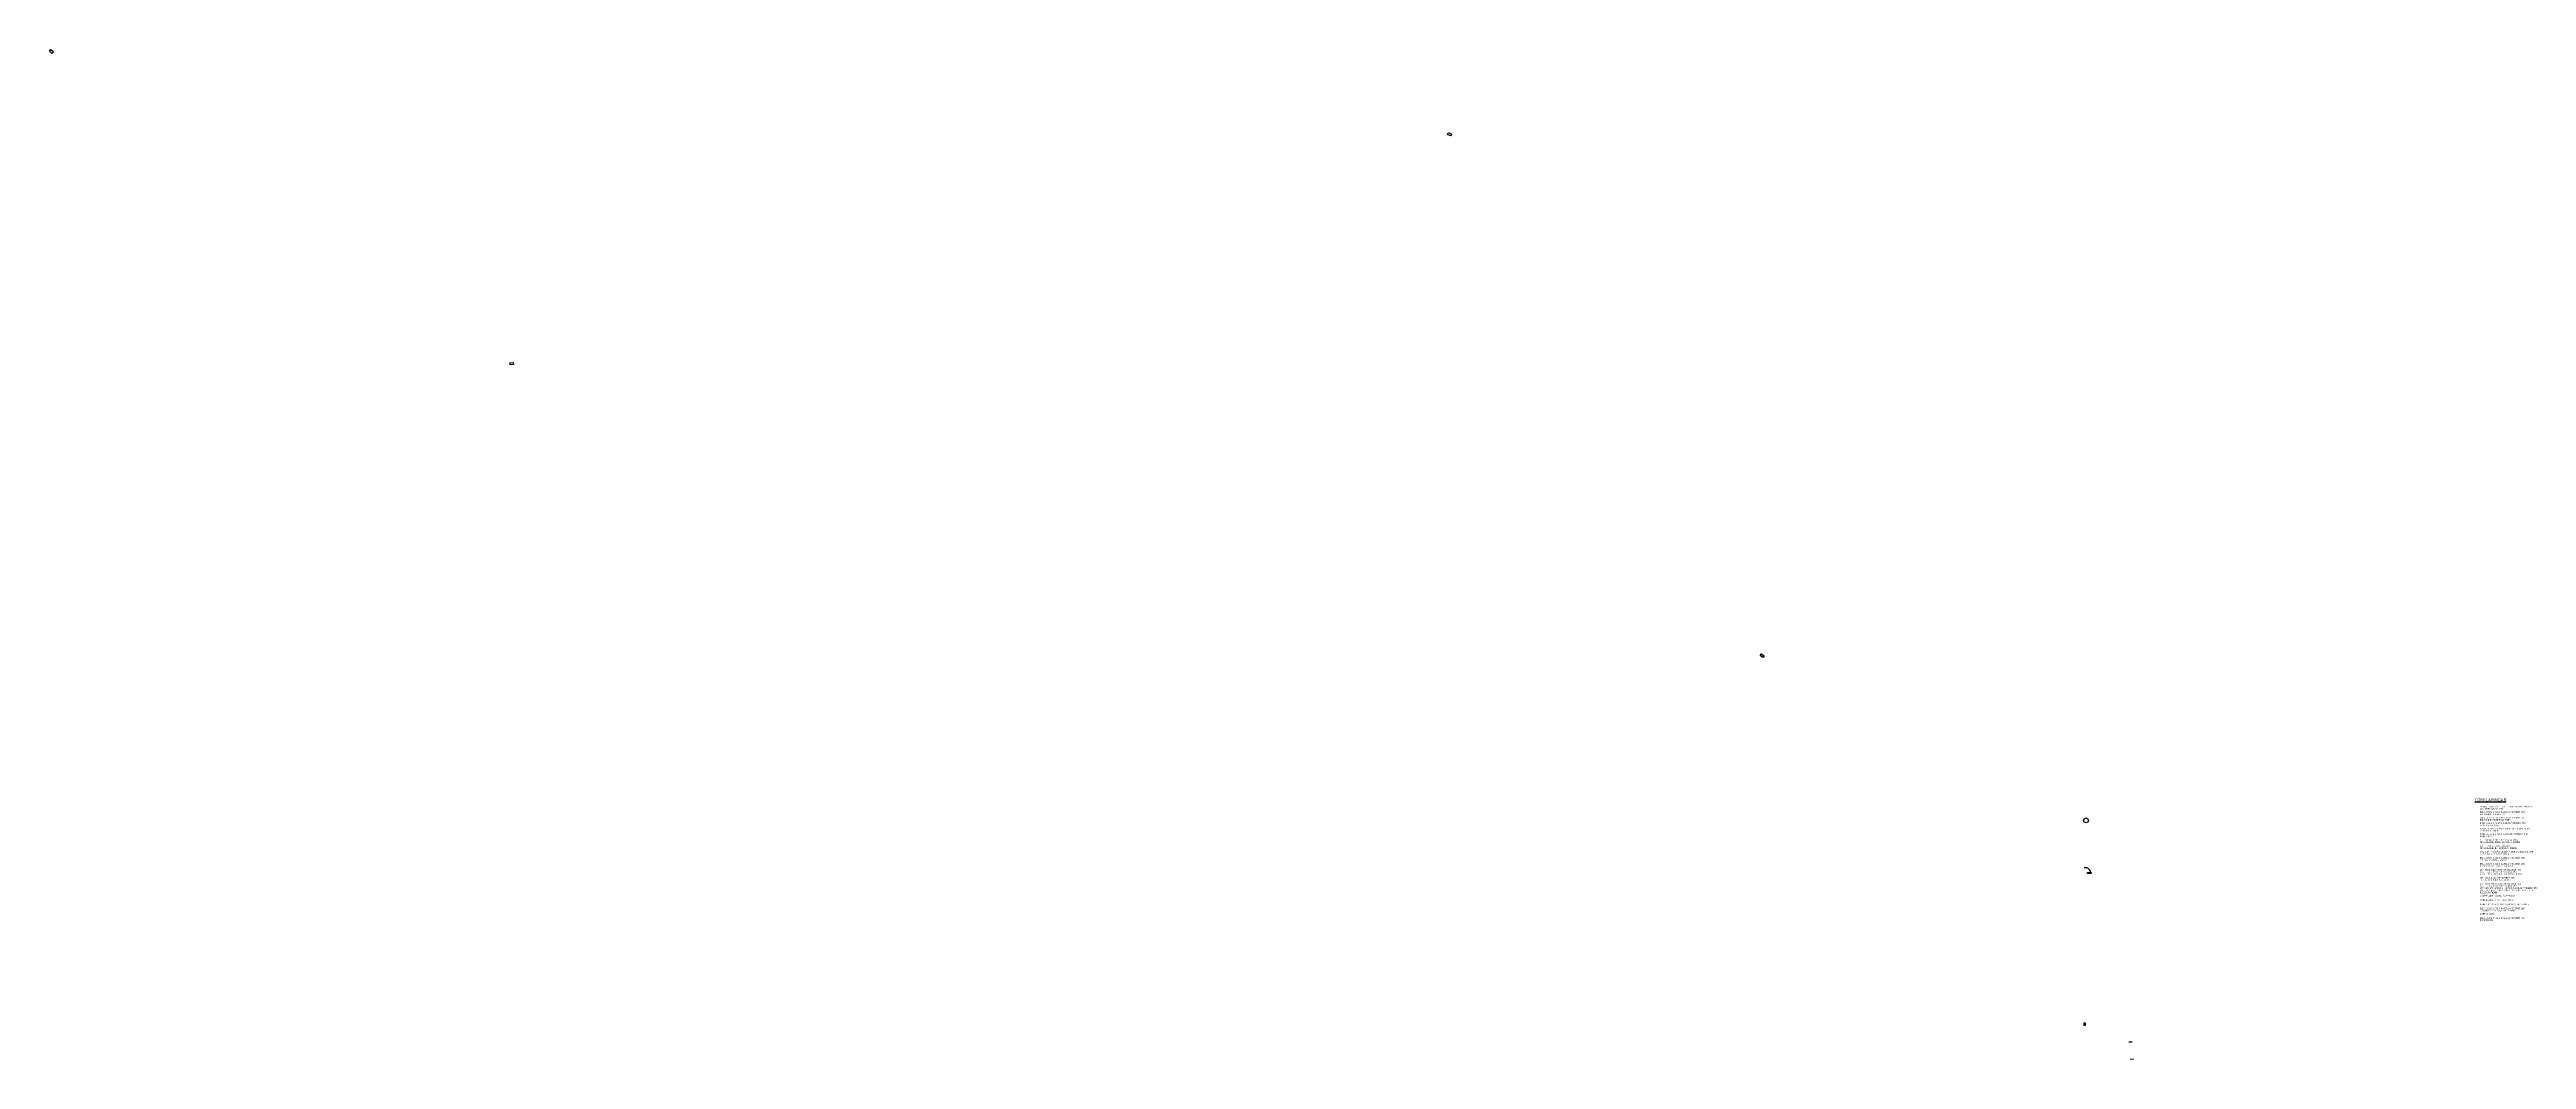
# Model space of a CAD drawing. Header units: millimetres. Extents: x 1544 to 150559326, y 1132 to 6418452262.
# Drawn here: x 149526656 to 150559326, y 6418031500 to 6418452262 of the extents above.
import ezdxf

# ---------------------------------------------------------------- set-up
doc = ezdxf.new("R2010")
doc.units = ezdxf.units.MM
doc.header["$LTSCALE"] = 50
doc.layers.add('A-------25', color=1, linetype='Continuous')
doc.styles.add('ISOCP2', font='isocp2.shx')

msp = doc.modelspace()

# ---------------------------------------------------------------- linework, layer by layer
at = {"layer": 'A-------25'}
for p, q in [((150376341, 6418108930), (150376341, 6418109330)), ((150376341, 6418109330), (150377841, 6418109330)), ((150377841, 6418108930), (150376341, 6418108930)), ((150377841, 6418109330), (150377841, 6418108930)), ((150374928, 6418045701), (150374928, 6418046701)), ((150374928, 6418046701), (150375328, 6418046701)), ((150375328, 6418045701), (150374928, 6418045701)), ((150375328, 6418046701), (150375328, 6418045701)), ((150394950, 6418038750), (150393550, 6418038650)), ((150395550, 6418031600), (150394150, 6418031500))]:
    msp.add_line(p, q, dxfattribs=at)
for points in [[(149527251, 6418452262), (149528251, 6418451282), (149527655, 6418450675), (149526656, 6418451656)], [(150109947, 6418417667), (150111187, 6418417016), (150110792, 6418416264), (150109552, 6418416914)], [(149718616, 6418321781), (149720006, 6418321944), (149720105, 6418321100), (149718715, 6418320937)], [(150240353, 6418200427), (150241481, 6418199598), (150240977, 6418198913), (150239849, 6418199742)]]:
    msp.add_lwpolyline(points, close=True, dxfattribs=at)
msp.add_circle((150375700, 6418131100), 1000, dxfattribs=at)
msp.add_arc((150375505, 6418109297), 2093, 347.674839, 106.816646, dxfattribs=at)

# ---------------------------------------------------------------- texts
at = {"layer": 'A-------25', "style": 'ISOCP2'}
for s, height, p in [('%%UFÖRKLARINGAR', 1245, (150537850, 6418139050)), ('SE-N1XE 4G10 GUL I GULT KABELSKYDDSRÖR %%C50', 622.5, (150539937, 6418136469)), ('STOLPBELYSNING, MM', 622.5, (150539937, 6418135570)), ('AXQJ 4X240/72 I GULT KABELSKYDDSRÖR %%C110', 622.5, (150539937, 6418127370)), ('EQLQ 3G2,5 I GULT KABELSKYDDSRÖR %%C50', 622.5, (150539937, 6418134222)), ('BELYSNING LIGGHALLAR', 622.5, (150539937, 6418133323)), ('EQLQ 3G2,5 I GULT KABELSKYDDSRÖR %%C50', 622.5, (150539937, 6418131909)), ('BELYSNING FODERSTATIONER', 622.5, (150539937, 6418131010)), ('EXQJ 4X6/6 I GULT KABELSKYDDSRÖR %%C50', 622.5, (150539937, 6418129640)), ('CENTRAL GARAGE', 622.5, (150539937, 6418128741)), ('CENTRAL I ELRUM', 622.5, (150539937, 6418126471)), ('2ST GRÖNA KABELSKYDDSRÖR %%C110', 622.5, (150539937, 6418122598)), ('SERVISKABEL FIBER, KUNGÄLV ENERGI', 622.5, (150539937, 6418121699)), ('SERVISKABEL EL, KUNGÄLV ENERGI', 622.5, (150539937, 6418119208)), ('STYRNING FODERSTATIONER', 622.5, (150539937, 6418116757)), ('FXQJ 4X16/16 I GULT KABELSKYDDSRÖR %%C110', 622.5, (150539937, 6418125058)), ('KABELSKÅP', 622.5, (150539937, 6418124159)), ('GULT KABELSKYDDSRÖR %%C110', 622.5, (150539937, 6418120107)), ('PDS STP 4X2X0,5 I GRÖNT KABELSKYDDSRÖR %%C50', 622.5, (150539937, 6418117657)), ('1ST GULT KABELSKYDDSRÖR %%C50 ', 622.5, (150539937, 6418106872)), ('YTTERBELYSNING GARAGE', 622.5, (150539937, 6418114273)), ('2ST EQLQ 3G2,5 OCH 1ST GULGRÖN RQ ', 622.5, (150539937, 6418110172)), ('TRYCKLUFT FODERSTATIONER', 622.5, (150539937, 6418105973)), ('EQLQ 3G2,5 I GULT KABELSKYDDSRÖR %%C50', 622.5, (150539937, 6418115172)), ('EQLQ 3G2,5 I GULT KABELSKYDDSRÖR %%C50', 622.5, (150539937, 6418112672)), ('KOMPRESSOR FODERSTATIONER', 622.5, (150539937, 6418111773)), ('I 2ST GULA KABELSKYDDSRÖR %%C50', 622.5, (150539937, 6418109273)), ('KRAFT OCH JORDNING FODERSTATIONER', 622.5, (150539937, 6418108423)), ('1ST PDS STP 4X2X0,5 I GRÖNT KABELSKYDDSRÖR %%C50', 622.5, (150539937, 6418102557)), ('1ST GULT KABELSKYDDSRÖR %%C50 FÖR TRYCKLUFT ', 622.5, (150539937, 6418101622)), ('2ST EQLQ 3G2,5 OCH 1ST GULGRÖN RQ ', 622.5, (150539937, 6418104322)), ('VÄRMEKABEL LÄNGS VATTENRÖR', 622.5, (150539937, 6418099322)), ('VÄRMEKABEL I VATTENAUTOMAT', 622.5, (150539937, 6418097572)), ('I 2ST GULA KABELSKYDDSRÖR %%C50', 622.5, (150539937, 6418103423)), ('FODERSTATIONER', 622.5, (150539937, 6418100723)), ('KABELSKYDDSRÖR %%C50, FRAMTIDA BELYSNING', 622.5, (150539937, 6418095822)), ('TÄNDNING "a" I STOLPBELYSNING.', 622.5, (150539937, 6418093173)), ('EQLQ 3G2,5 I GULT KABELSKYDDSRÖR %%C50', 622.5, (150539937, 6418094072)), ('KABELBRUNN', 622.5, (150539937, 6418091822)), ('EQLQ 3G2,5 I GULT KABELSKYDDSRÖR %%C50', 622.5, (150539937, 6418090072)), ('PUMPBRUNN', 622.5, (150539937, 6418089222))]:
    msp.add_text(s, height=height, dxfattribs=at).set_placement(p)

doc.saveas('drawing.dxf')
